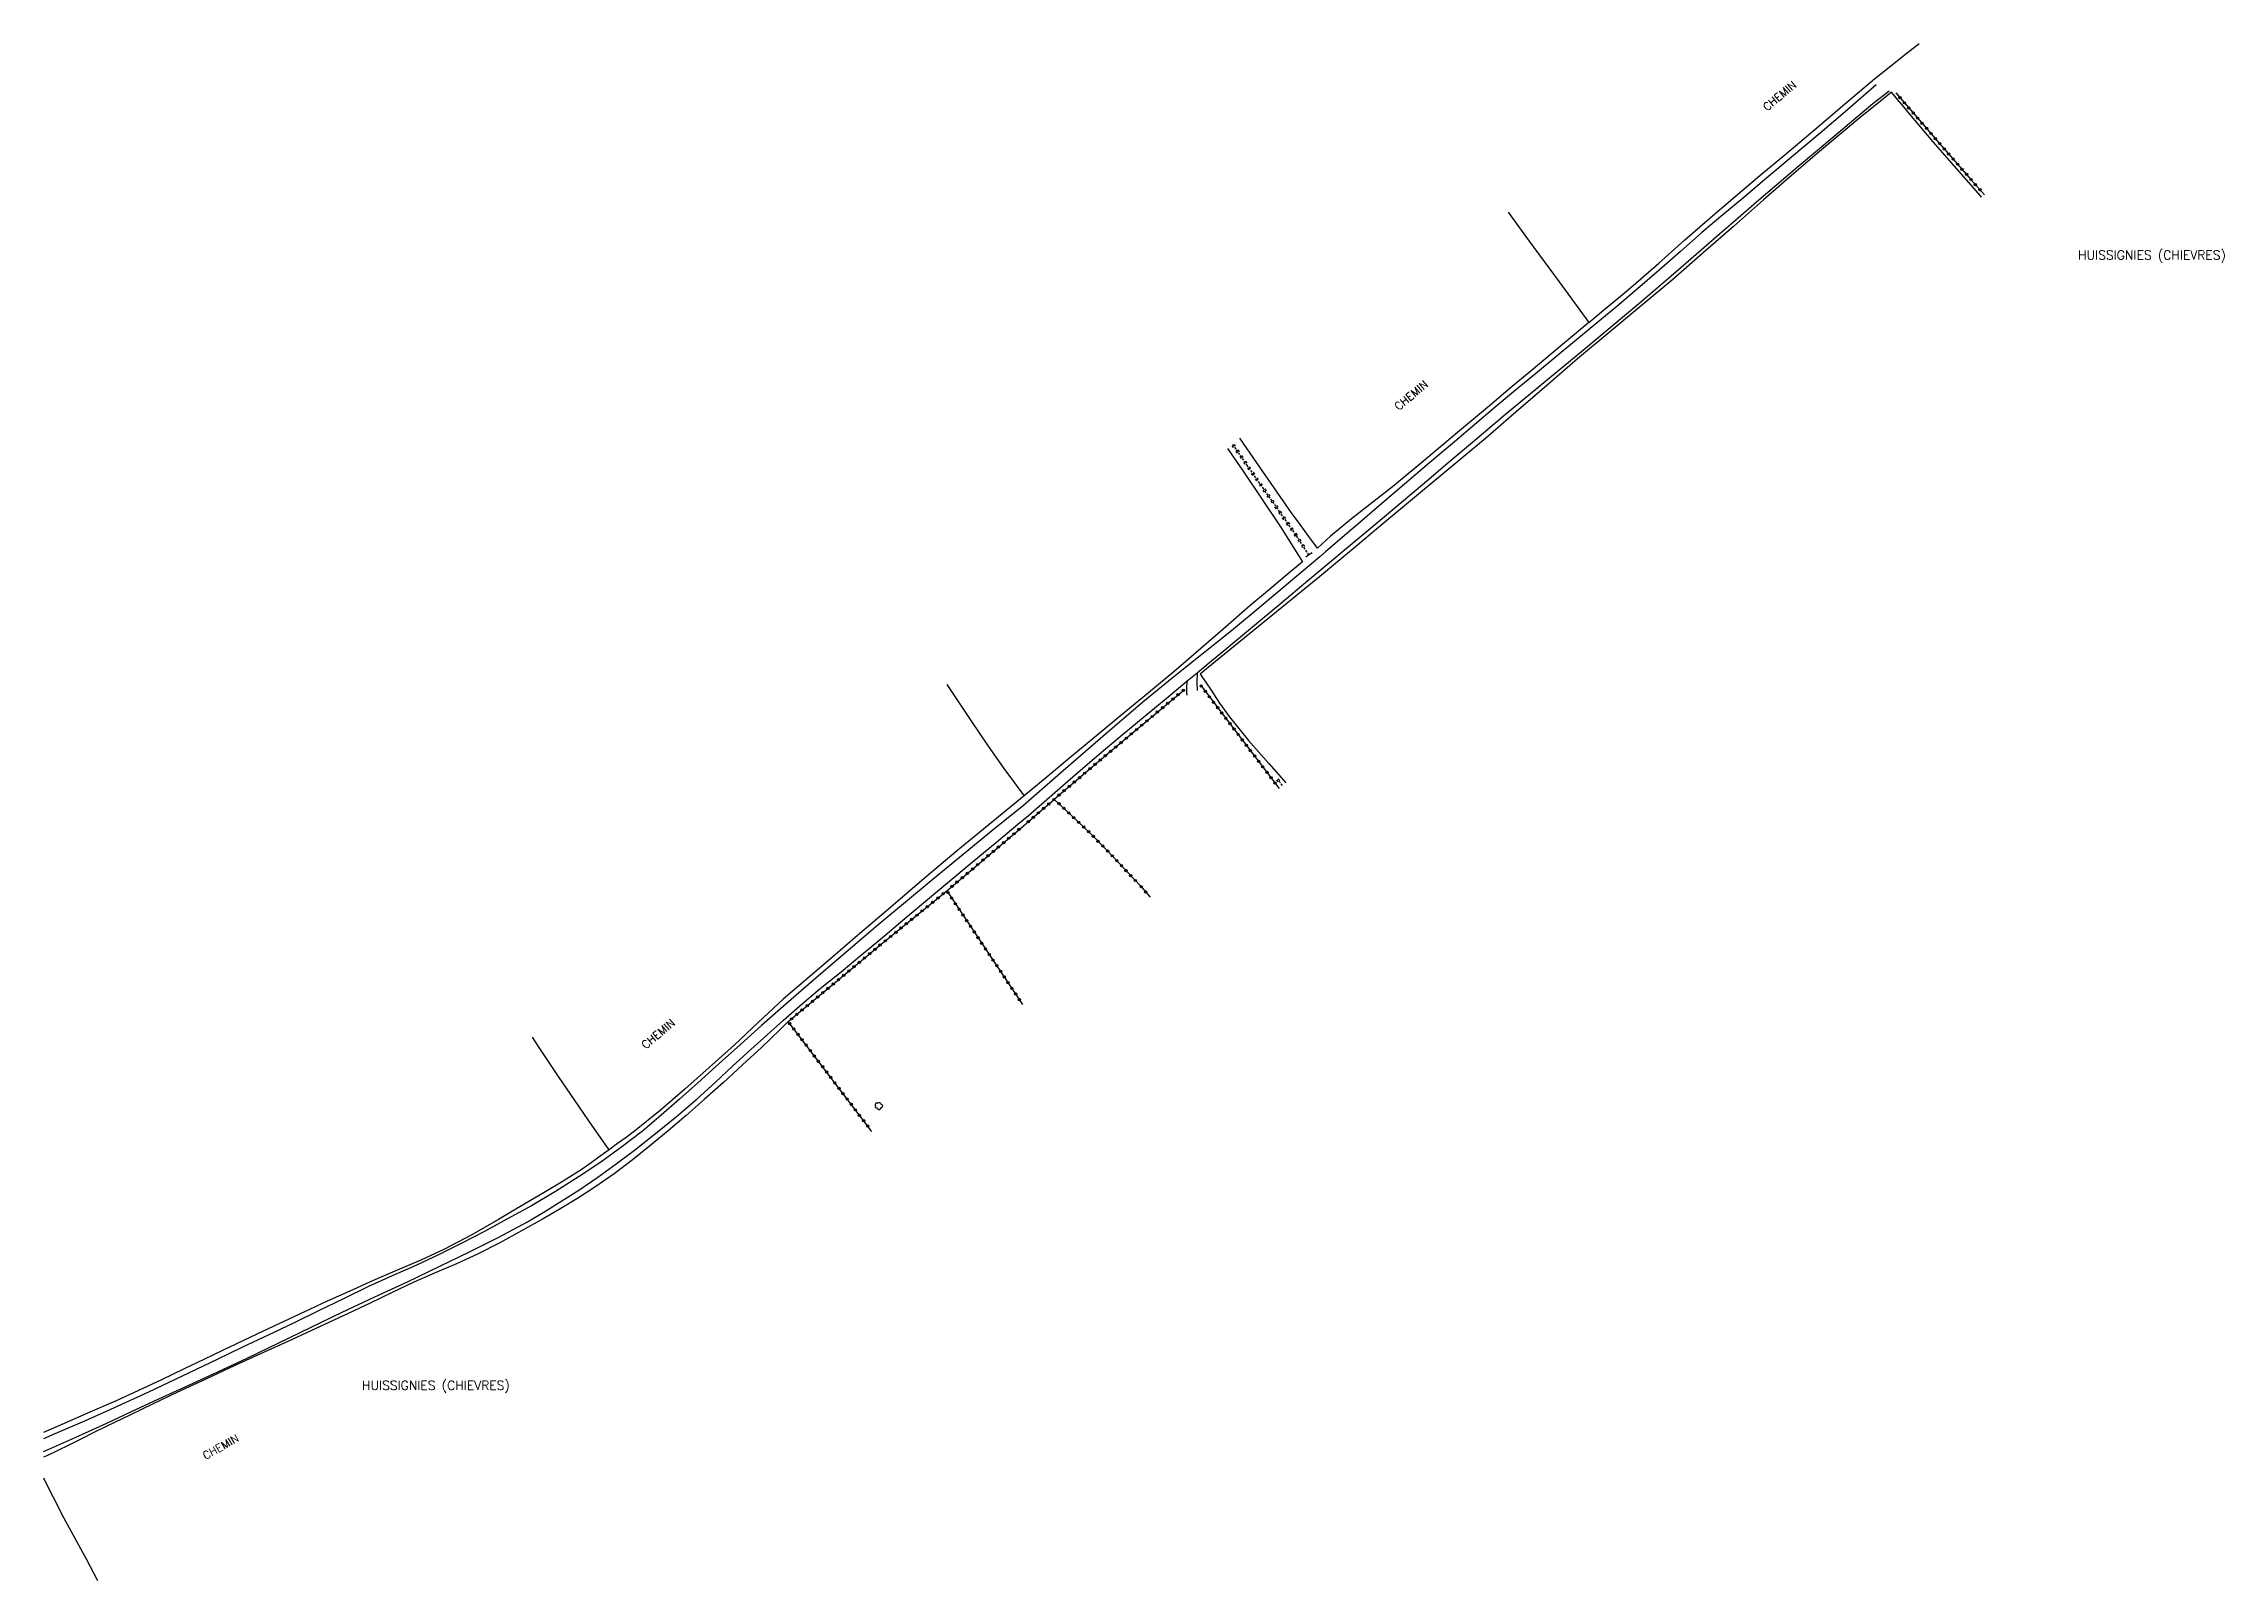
# Model space of a CAD drawing. Header units: millimetres. Extents: x 105000 to 106000, y 138000 to 138784.
# Drawn here: x 105000 to 105482.9, y 138443.3 to 138783.5 of the extents above; entities that cross this region are included whole.
import ezdxf
from ezdxf.enums import TextEntityAlignment as Align

# ---------------------------------------------------------------- set-up
doc = ezdxf.new("R2010")
doc.units = ezdxf.units.MM
doc.linetypes.add('DASHED', pattern=[0.75, 0.5, -0.25])
doc.layers.get('0').update_dxf_attribs({"linetype": 'CONTINUOUS'})
for name, color, linetype in [('W0017', 7, 'CONTINUOUS'), ('W0071', 7, 'CONTINUOUS'), ('W0120', 7, 'CONTINUOUS'), ('W0220', 5, 'DASHED'), ('W0300', 7, 'CONTINUOUS'), ('W0323', 7, 'CONTINUOUS'), ('W0330', 7, 'CONTINUOUS'), ('W0980', 7, 'CONTINUOUS'), ('W0989', 7, 'CONTINUOUS')]:
    doc.layers.add(name, color=color, linetype=linetype)
doc.styles.get("Standard").update_dxf_attribs({"font": 'romans.shx', "width": 0.85})

msp = doc.modelspace()

# ---------------------------------------------------------------- texts
at = {"layer": 'W0980'}
for p in [(105466.84, 138736.59), (105086.86, 138486.32)]:
    msp.add_text('HUISSIGNIES (CHIEVRES)', height=2, dxfattribs=at).set_placement(p, align=Align.MIDDLE)
at = {"layer": 'W0989'}
for rotation, p in [(40.043, (105381.05, 138769.18)), (40.043, (105299.48, 138702.88)), (40.043, (105132.75, 138561.49)), (29.5898, (105035.44, 138470.68))]:
    msp.add_text('CHEMIN', height=1.75, rotation=rotation, dxfattribs=at).set_placement(p, align=Align.MIDDLE_LEFT)

# ---------------------------------------------------------------- blocks, each defined once
blk = doc.blocks.new('T300')
for p, q in [((-0.8, 0.51), (-0.86, 0.34)), ((-0.86, 0.34), (-0.86, 0.17)), ((-0.86, 0.17), (-0.74, 0.06)), ((-0.69, 0.63), (-0.8, 0.51)), ((-0.8, -0.06), (-0.74, 0.06)), ((-0.74, 0.06), (-0.69, 0.11)), ((-0.57, 0.69), (-0.69, 0.63)), ((-0.46, 0.69), (-0.57, 0.69)), ((-0.29, 0.63), (-0.46, 0.69)), ((-0.29, 0.63), (-0.17, 0.74)), ((-0.23, 0.57), (-0.29, 0.63)), ((-0.17, 0.74), (-0.06, 0.8)), ((-0.06, 0.8), (0.06, 0.8)), ((0.06, 0.8), (0.23, 0.74)), ((0.23, 0.74), (0.34, 0.63)), ((0.34, 0.63), (0.4, 0.51)), ((0.46, 0.46), (0.34, 0.46)), ((0.4, 0.51), (0.4, 0.46)), ((0.57, 0.4), (0.46, 0.46)), ((0.57, 0.4), (0.69, 0.29)), ((0.69, 0.29), (0.74, 0.17)), ((0.74, 0.06), (0.69, -0.17)), ((0.74, 0.17), (0.74, 0.06)), ((-0.8, -0.17), (-0.8, -0.06)), ((-0.8, -0.23), (-0.8, -0.17)), ((-0.74, -0.34), (-0.8, -0.23)), ((-0.69, -0.4), (-0.74, -0.34)), ((-0.51, -0.46), (-0.69, -0.4)), ((-0.4, -0.46), (-0.51, -0.46)), ((-0.4, -0.46), (-0.34, -0.46)), ((-0.34, -0.46), (-0.34, -0.4)), ((-0.34, -0.51), (-0.34, -0.46)), ((-0.29, -0.63), (-0.34, -0.51)), ((-0.17, -0.74), (-0.29, -0.63)), ((-0.06, -0.8), (-0.17, -0.74)), ((0.06, -0.8), (-0.06, -0.8)), ((0.17, -0.74), (0.06, -0.8)), ((0.23, -0.69), (0.17, -0.74)), ((0.29, -0.46), (0.23, -0.46)), ((0.29, -0.63), (0.23, -0.69)), ((0.46, -0.4), (0.29, -0.46)), ((0.34, -0.51), (0.29, -0.63)), ((0.34, -0.51), (0.34, -0.46)), ((0.57, -0.34), (0.46, -0.4)), ((0.63, -0.29), (0.57, -0.34)), ((0.69, -0.17), (0.63, -0.29))]:
    blk.add_line(p, q)
blk = doc.blocks.new('t323o')
at = {"color": 0, "linetype": 'Continuous'}
for radius in [0.25, 0.15]:
    blk.add_circle((0, 0), radius, dxfattribs=at)
blk = doc.blocks.new('t220o')
at = {"color": 0, "linetype": 'Continuous'}
for p, q in [((-0.25, 0.25), (0.25, 0.25)), ((-0.25, -0.25), (0.25, -0.25))]:
    blk.add_line(p, q, dxfattribs=at)

# ---------------------------------------------------------------- linework, layer by layer
at = {"layer": 'W0017'}
for points in [[(105253.21, 138642.42), (105253.15, 138641.87), (105253.08, 138641.33), (105253.04, 138640.78), (105253.05, 138640.29), (105253.08, 138639.8), (105253.11, 138639.31)], [(105255.43, 138644.25), (105255.39, 138643.53), (105255.35, 138642.8), (105255.34, 138642.08), (105255.35, 138641.49), (105255.39, 138640.9), (105255.43, 138640.31)]]:
    msp.add_lwpolyline(points, dxfattribs=at)
at = {"layer": 'W0071'}
for points in [[(105405.79, 138774.39), (105405.79, 138774.39), (105405.79, 138774.39), (105405.79, 138774.39), (105398.92, 138768.45), (105393.38, 138763.75), (105389.28, 138760.3), (105385.17, 138756.85), (105381.07, 138753.39), (105376.44, 138749.49), (105371.81, 138745.6), (105367.18, 138741.7), (105362.43, 138737.54), (105357.69, 138733.38), (105352.92, 138729.26), (105348.32, 138725.37), (105343.68, 138721.52), (105339.04, 138717.67), (105334.67, 138714.05), (105330.3, 138710.44), (105325.93, 138706.82), (105321.4, 138703.02), (105316.88, 138699.21), (105312.37, 138695.39), (105306.85, 138690.7), (105301.33, 138685.99), (105295.82, 138681.27), (105291.41, 138677.49), (105287.01, 138673.71), (105283.85, 138671)], [(105287.52, 138671), (105290.59, 138673.57), (105295.92, 138678.04), (105301.08, 138682.4), (105306.24, 138686.76), (105311.39, 138691.12), (105317.32, 138696.12), (105323.26, 138701.12), (105329.21, 138706.1), (105335.1, 138710.97), (105341.01, 138715.82), (105346.89, 138720.7), (105353.63, 138726.4), (105360.34, 138732.14), (105367.03, 138737.9), (105371.11, 138741.44), (105375.19, 138744.98), (105379.28, 138748.51), (105383.78, 138752.35), (105388.29, 138756.16), (105392.81, 138759.97), (105398.93, 138765.12), (105405.05, 138770.26), (105408.62, 138773.07), (105408.62, 138773.07)], [(105283.85, 138671), (105282.6, 138669.93), (105276.09, 138664.44), (105269.56, 138658.98), (105263.02, 138653.52), (105256.47, 138648.27), (105249.92, 138643.01), (105243.42, 138637.7), (105234.53, 138630.16), (105225.73, 138622.52), (105216.94, 138614.87)], [(105218.07, 138612.66), (105223.28, 138617.2), (105228.5, 138621.74), (105233.75, 138626.25), (105238.8, 138630.5), (105243.89, 138634.71), (105248.98, 138638.92), (105253.16, 138642.38), (105253.21, 138642.42), (105255.43, 138644.25), (105257.36, 138645.83), (105261.54, 138649.29), (105267.67, 138654.4), (105273.79, 138659.52), (105279.91, 138664.64), (105285.25, 138669.1), (105287.52, 138671)], [(105216.94, 138614.87), (105210.27, 138609.43), (105203.6, 138603.99), (105196.95, 138598.53), (105190.83, 138593.44), (105184.73, 138588.34), (105178.65, 138583.2), (105172.06, 138577.57), (105165.49, 138571.89), (105158.98, 138566.17), (105154.27, 138561.95), (105149.58, 138557.7), (105144.89, 138553.45), (105140.82, 138549.85), (105136.76, 138546.25), (105132.59, 138542.77), (105128.02, 138539.26), (105123.35, 138535.89), (105118.59, 138532.67), (105113.35, 138529.38), (105108, 138526.24), (105102.59, 138523.22), (105097.64, 138520.55), (105092.63, 138517.96), (105087.59, 138515.45), (105082.4, 138513.02), (105077.18, 138510.69), (105071.97, 138508.31), (105066.41, 138505.65), (105060.86, 138502.94), (105055.31, 138500.25), (105049.69, 138497.56), (105044.06, 138494.88), (105038.43, 138492.2), (105030.84, 138488.58), (105023.23, 138484.98), (105015.59, 138481.45), (105014, 138480.75)], [(105014, 138478.11), (105019.33, 138480.58), (105025.5, 138483.44), (105032.02, 138486.44), (105038.54, 138489.44), (105045.04, 138492.47), (105052.08, 138495.84), (105059.1, 138499.26), (105066.13, 138502.64), (105073.34, 138506.03), (105080.57, 138509.39), (105087.76, 138512.83), (105094.28, 138516), (105100.76, 138519.24), (105107.13, 138522.69), (105110.98, 138524.95), (105114.78, 138527.28), (105118.52, 138529.7), (105122.68, 138532.55), (105126.77, 138535.5), (105130.8, 138538.52), (105135.51, 138542.21), (105140.14, 138546), (105144.69, 138549.88), (105148.7, 138553.49), (105152.64, 138557.17), (105156.61, 138560.83), (105160.19, 138564.08), (105163.79, 138567.31), (105167.43, 138570.49), (105171.98, 138574.3), (105176.58, 138578.05), (105181.18, 138581.82), (105185.72, 138585.63), (105190.25, 138589.47), (105194.79, 138593.29), (105200.2, 138597.79), (105205.62, 138602.28), (105211.04, 138606.78), (105213.38, 138608.74), (105215.73, 138610.7), (105218.07, 138612.66)], [(105014, 138480.75), (105009.04, 138478.55), (105002.46, 138475.71), (105000, 138474.64)], [(105000, 138471.79), (105000.98, 138472.22), (105006.97, 138474.9), (105013.16, 138477.72), (105014, 138478.11)]]:
    msp.add_lwpolyline(points, dxfattribs=at)
at = {"layer": 'W0120'}
msp.add_lwpolyline([(105280.89, 138670.82), (105280.18, 138670.33), (105279.47, 138669.84)], dxfattribs=at)
at = {"layer": 'W0220'}
for points in [[(105279.74, 138671), (105277.48, 138674.47), (105277.32, 138674.72), (105273.73, 138679.84), (105270.15, 138684.95), (105266.58, 138690.07), (105263.26, 138694.88)], [(105280.18, 138670.33), (105279.74, 138671)], [(105274.32, 138619.26), (105273.22, 138620.58)]]:
    msp.add_lwpolyline(points, dxfattribs=at)
at = {"layer": 'W0323'}
for points in [[(105410.12, 138772.63), (105413.44, 138768.79), (105416.59, 138765.15), (105419.74, 138761.52), (105426.74, 138753.48), (105429.73, 138750.07)], [(105410.12, 138772.63), (105410.12, 138772.63)], [(105256.29, 138641.33), (105273.59, 138618.64)], [(105216.87, 138610.29), (105220.33, 138613.27), (105223.74, 138616.21), (105223.78, 138616.25), (105227.25, 138619.22), (105235.67, 138626.36), (105244.14, 138633.46), (105252.61, 138640.56)], [(105223.74, 138616.21), (105226.42, 138613.73), (105229.1, 138611.24), (105231.74, 138608.72), (105235.48, 138604.92), (105239.12, 138601.03), (105242.77, 138597.14)], [(105199.98, 138595.96), (105216.87, 138610.29)], [(105183.36, 138542.69), (105164.89, 138567), (105185.43, 138584.12), (105199.98, 138595.96), (105216.77, 138570.8)], [(105242.77, 138597.14), (105244.99, 138594.57)]]:
    msp.add_lwpolyline(points, dxfattribs=at)
at = {"layer": 'W0330'}
for points in [[(105342.15, 138721.8), (105345.42, 138724.53), (105348.68, 138727.26), (105351.94, 138730), (105357.66, 138734.97), (105363.34, 138740), (105369.04, 138744.99), (105374.52, 138749.66), (105380.04, 138754.31), (105385.55, 138758.95), (105392.15, 138764.56), (105398.76, 138770.17), (105405.41, 138775.72), (105412.61, 138781.47), (105415.27, 138783.55)], [(105429.11, 138749.55), (105428.91, 138749.78), (105423.66, 138755.8), (105418.42, 138761.83), (105413.23, 138767.9), (105411.87, 138769.52), (105410.5, 138771.15), (105409.14, 138772.77), (105405.92, 138770.15), (105402.7, 138767.54), (105399.49, 138764.91), (105393.23, 138759.64), (105387.02, 138754.31), (105380.83, 138748.95), (105374.14, 138743.08), (105367.47, 138737.19), (105360.75, 138731.35), (105353.72, 138725.45), (105346.64, 138719.61), (105339.6, 138713.73), (105332.81, 138707.87), (105326.06, 138701.98), (105319.26, 138696.13), (105314.04, 138691.75), (105308.79, 138687.41), (105303.55, 138683.06), (105296.53, 138677.2), (105289.51, 138671.33), (105289.12, 138671)], [(105324.28, 138746.21), (105328.93, 138739.77), (105335.54, 138730.79), (105342.15, 138721.8), (105339.45, 138719.54), (105336.74, 138717.27), (105334.04, 138715), (105329.4, 138711.11), (105324.76, 138707.22), (105320.12, 138703.33), (105313.1, 138697.44), (105306.08, 138691.55), (105299.01, 138685.71), (105294.29, 138681.99), (105289.56, 138678.3), (105284.95, 138674.45), (105283.99, 138673.59), (105283.03, 138672.72), (105282.07, 138671.85), (105280.15, 138674.44), (105278.24, 138677.04), (105276.34, 138679.64), (105272.45, 138685.16), (105268.62, 138690.73), (105264.85, 138696.22)], [(105262.13, 138693.93), (105265.72, 138688.68), (105269.83, 138682.62), (105273.85, 138676.52), (105275.48, 138673.95), (105277.1, 138671.37), (105277.33, 138671)], [(105277.33, 138671), (105278.71, 138668.8), (105274.84, 138665.55), (105270.97, 138662.3), (105267.11, 138659.04), (105261.67, 138654.34), (105256.25, 138649.61), (105250.8, 138644.92), (105244.66, 138639.8), (105238.48, 138634.72), (105232.31, 138629.64), (105227.24, 138625.42), (105222.18, 138621.21), (105217.13, 138616.99)], [(105289.12, 138671), (105282.49, 138665.46), (105257.46, 138645.08), (105256.1, 138643.93), (105256.32, 138643.63), (105258.36, 138640.59), (105260.4, 138637.54), (105262.51, 138634.55), (105266.77, 138629.25), (105271.29, 138624.14), (105275.02, 138619.84)], [(105199.98, 138641.66), (105201.76, 138639), (105205.45, 138633.48), (105209.15, 138627.98), (105212.97, 138622.55), (105214.35, 138620.69), (105215.74, 138618.84), (105217.13, 138616.99), (105212.21, 138612.99), (105207.3, 138608.98), (105202.41, 138604.95), (105194.97, 138598.68), (105187.58, 138592.36), (105180.2, 138586.03), (105174.72, 138581.34), (105169.23, 138576.64), (105163.75, 138571.95), (105158.32, 138566.88), (105152.89, 138561.81), (105147.39, 138556.82), (105141.98, 138552.02), (105136.51, 138547.28), (105130.87, 138542.76), (105128.99, 138541.36), (105127.1, 138539.98), (105125.21, 138538.6), (105122.96, 138541.82), (105120.71, 138545.03), (105118.48, 138548.26), (105114.01, 138554.85), (105109.61, 138561.49), (105108.27, 138563.54)], [(105164.89, 138567), (105162.92, 138565.09), (105160.95, 138563.18), (105158.96, 138561.29), (105154.78, 138557.39), (105150.54, 138553.54), (105146.26, 138549.74), (105142.28, 138546.24), (105138.27, 138542.79), (105134.19, 138539.42), (105130.3, 138536.33), (105126.35, 138533.32), (105122.3, 138530.45), (105118.47, 138527.99), (105114.55, 138525.65), (105110.6, 138523.36), (105105.81, 138520.65), (105100.98, 138518.03), (105096.08, 138515.53), (105091.42, 138513.38), (105086.7, 138511.35), (105082, 138509.27), (105077.14, 138506.99), (105072.3, 138504.65), (105067.45, 138502.34), (105061.25, 138499.48), (105055.03, 138496.64), (105048.81, 138493.8), (105042.37, 138490.83), (105035.93, 138487.85), (105029.51, 138484.85), (105024.28, 138482.38), (105019.06, 138479.89), (105014, 138477.43)], [(105125.21, 138538.6), (105123.22, 138537.18), (105121.23, 138535.75), (105119.21, 138534.36), (105115.05, 138531.68), (105110.81, 138529.13), (105106.55, 138526.62), (105100.69, 138523.15), (105094.78, 138519.77), (105088.77, 138516.6), (105083.5, 138514.16), (105078.15, 138511.89), (105072.82, 138509.59), (105067.78, 138507.33), (105062.76, 138505.06), (105057.75, 138502.76), (105053.19, 138500.63), (105048.64, 138498.49), (105044.1, 138496.33), (105039.77, 138494.26), (105035.45, 138492.17), (105031.12, 138490.09), (105026.07, 138487.7), (105021.01, 138485.33), (105015.92, 138482.99), (105014, 138482.14)], [(105014, 138482.14), (105010.26, 138480.49), (105004.57, 138478.04), (105000, 138475.99)], [(105014, 138477.43), (105013.87, 138477.37), (105011.11, 138475.99), (105008.36, 138474.6), (105005.6, 138473.23), (105003.14, 138472.05), (105000.68, 138470.88), (105000, 138470.56)], [(105000, 138465.96), (105000.72, 138464.44), (105002.01, 138461.82), (105004.42, 138457.19), (105006.93, 138452.61), (105009.43, 138448.02), (105011.94, 138443.27)]]:
    msp.add_lwpolyline(points, dxfattribs=at)

# ---------------------------------------------------------------- block references
at = {"layer": 'W0220'}
for p, rotation in [((105263.55, 138694.45), 124.5950766826932), ((105264.41, 138693.22), 124.5950766826932), ((105265.26, 138691.98), 124.5950766826932), ((105266.11, 138690.75), 124.5950766826932), ((105266.96, 138689.52), 124.8942677396688), ((105267.82, 138688.29), 124.8942677396688), ((105268.68, 138687.06), 124.8942677396688), ((105269.54, 138685.83), 124.8942677396688), ((105270.4, 138684.6), 125.0266077438565), ((105271.26, 138683.37), 125.0266077438565), ((105272.12, 138682.14), 125.0266077438565), ((105272.98, 138680.91), 125.0266077438565), ((105273.84, 138679.68), 125.019091200281), ((105274.7, 138678.45), 125.019091200281), ((105275.56, 138677.23), 125.019091200281), ((105276.42, 138676), 125.019091200281), ((105277.28, 138674.77), 125.019091200281), ((105278.11, 138673.51), 123.0916999387828), ((105278.92, 138672.26), 123.0916999387828), ((105273.36, 138620.41), 129.85869650989)]:
    msp.add_blockref('t220o', p, dxfattribs=dict(at, rotation=rotation))
at = {"layer": 'W0300', "rotation": 359.9999899820874}
msp.add_blockref('T300', (105184.99, 138548.28), dxfattribs=at)
at = {"layer": 'W0323'}
for p, rotation in [((105411.03, 138771.58), 310.8596370855507), ((105412.01, 138770.44), 310.8596370855507), ((105412.99, 138769.31), 310.8596370855507), ((105413.97, 138768.18), 310.8453962819916), ((105414.95, 138767.04), 310.8453962819916), ((105415.93, 138765.91), 310.8453962819916), ((105416.92, 138764.77), 310.9125834091381), ((105417.9, 138763.64), 310.9125834091381), ((105418.88, 138762.5), 310.9125834091381), ((105419.86, 138761.37), 311.0898541778905), ((105420.85, 138760.24), 311.0898541778905), ((105421.84, 138759.11), 311.0898541778905), ((105422.82, 138757.98), 311.0898541778905), ((105423.81, 138756.85), 311.0898541778905), ((105424.79, 138755.72), 311.0898541778905), ((105425.78, 138754.59), 311.0898541778905), ((105426.76, 138753.46), 311.2152544531301), ((105427.75, 138752.33), 311.2152544531301), ((105428.74, 138751.2), 311.2152544531301), ((105256.31, 138641.3), 307.3316589664381), ((105247.76, 138636.49), 39.9689389300212), ((105248.9, 138637.45), 39.9689389300212), ((105250.05, 138638.42), 39.9689389300212), ((105251.2, 138639.38), 39.9689389300212), ((105252.35, 138640.34), 39.9689389300212), ((105257.22, 138640.11), 307.3316589664381), ((105258.13, 138638.91), 307.3316589664381), ((105259.04, 138637.72), 307.3316589664381), ((105259.95, 138636.53), 307.3316589664381), ((105242.01, 138631.67), 39.96893892990551), ((105243.16, 138632.64), 39.96893892990551), ((105244.31, 138633.6), 39.9689389300212), ((105245.46, 138634.56), 39.9689389300212), ((105246.61, 138635.53), 39.9689389300212), ((105260.86, 138635.34), 307.3316589664381), ((105261.77, 138634.14), 307.3316589664381), ((105262.68, 138632.95), 307.3316589664381), ((105263.59, 138631.76), 307.3316589664381), ((105236.26, 138626.85), 39.96893892990551), ((105237.41, 138627.82), 39.96893892990551), ((105238.56, 138628.78), 39.96893892990551), ((105239.71, 138629.75), 39.96893892990551), ((105240.86, 138630.71), 39.96893892990551), ((105264.5, 138630.57), 307.3316589664381), ((105265.41, 138629.37), 307.3316589664381), ((105266.31, 138628.18), 307.3316589664381), ((105267.22, 138626.99), 307.3316589664381), ((105230.53, 138622.01), 40.27443061285158), ((105231.68, 138622.98), 40.27443061285158), ((105232.82, 138623.95), 40.27443061285158), ((105233.97, 138624.92), 40.27443061285158), ((105235.11, 138625.89), 40.27443061285158), ((105268.13, 138625.8), 307.3316589664381), ((105269.04, 138624.6), 307.3316589664381), ((105269.95, 138623.41), 307.3316589664381), ((105270.86, 138622.22), 307.3316589664381), ((105224.83, 138617.15), 40.63670191522746), ((105225.96, 138618.12), 40.63670191522746), ((105227.1, 138619.1), 40.63670191522746), ((105228.25, 138620.07), 40.27443061285158), ((105229.39, 138621.04), 40.27443061285158), ((105271.77, 138621.02), 307.3316589664381), ((105272.68, 138619.83), 307.3316589664381), ((105219.14, 138612.25), 40.75245612062481), ((105220.28, 138613.23), 40.75245612062481), ((105221.41, 138614.21), 40.76692881492225), ((105222.55, 138615.19), 40.76692881492225), ((105223.69, 138616.17), 40.76692881492225), ((105224.8, 138615.23), 317.1940825222007), ((105225.9, 138614.21), 317.1940825222007), ((105227, 138613.19), 317.183434127513), ((105228.1, 138612.17), 317.183434127513), ((105213.7, 138607.61), 40.31260601447763), ((105214.85, 138608.58), 40.31260601447763), ((105215.99, 138609.55), 40.31260601447763), ((105218.01, 138611.27), 40.75245612062481), ((105229.2, 138611.15), 316.3079967968342), ((105230.29, 138610.11), 316.3079967968342), ((105231.37, 138609.07), 316.3079967968342), ((105232.43, 138608.02), 314.4750633155613), ((105207.99, 138602.76), 40.31260601447763), ((105209.13, 138603.73), 40.31260601447763), ((105210.27, 138604.7), 40.31260601447763), ((105211.42, 138605.67), 40.31260601447763), ((105212.56, 138606.64), 40.31260601447763), ((105233.48, 138606.94), 314.4750633155613), ((105234.54, 138605.87), 314.4750633155613), ((105235.58, 138604.8), 313.1675859929754), ((105236.61, 138603.71), 313.1675859929754), ((105237.64, 138602.61), 313.1675859929754), ((105202.27, 138597.9), 40.31260601447763), ((105203.41, 138598.87), 40.31260601447763), ((105204.55, 138599.84), 40.31260601447763), ((105205.7, 138600.81), 40.31260601447763), ((105206.84, 138601.78), 40.31260601447763), ((105238.66, 138601.52), 313.1675859929754), ((105239.69, 138600.43), 313.1749421078063), ((105240.72, 138599.33), 313.1749421078063), ((105241.74, 138598.24), 313.1749421078063), ((105196.85, 138593.41), 39.14365577357029), ((105198.01, 138594.36), 39.14365577357029), ((105199.18, 138595.31), 39.14365577357029), ((105200.24, 138595.58), 303.7127249650579), ((105201.07, 138594.33), 303.7127249650579), ((105201.12, 138596.93), 40.31260601447763), ((105201.9, 138593.08), 303.7127249650579), ((105243.03, 138596.84), 310.8113308966601), ((105244.01, 138595.7), 310.8113308966601), ((105191.03, 138588.68), 39.14365577357029), ((105192.2, 138589.63), 39.14365577357029), ((105193.36, 138590.57), 39.14365577357029), ((105194.52, 138591.52), 39.14365577357029), ((105195.69, 138592.47), 39.14365577357029), ((105202.73, 138591.83), 303.7127249650579), ((105203.57, 138590.59), 303.7127249650579), ((105204.4, 138589.34), 303.7127249650579), ((105205.23, 138588.09), 303.7127249650579), ((105184.07, 138582.98), 39.8146211717668), ((105185.22, 138583.94), 39.8146211717668), ((105186.38, 138584.89), 39.14365577357029), ((105187.54, 138585.84), 39.14365577357029), ((105188.71, 138586.79), 39.14365577357029), ((105189.87, 138587.73), 39.14365577357029), ((105206.06, 138586.84), 303.7127249650579), ((105206.9, 138585.59), 303.7127249650579), ((105207.73, 138584.35), 303.7127249650579), ((105208.56, 138583.1), 303.7127249650579), ((105178.3, 138578.18), 39.8146211717668), ((105179.46, 138579.14), 39.8146211717668), ((105180.61, 138580.1), 39.8146211717668), ((105181.76, 138581.06), 39.8146211717668), ((105182.91, 138582.02), 39.8146211717668), ((105209.39, 138581.85), 303.7127249650579), ((105210.23, 138580.6), 303.7127249650579), ((105211.06, 138579.36), 303.7127249650579), ((105211.89, 138578.11), 303.7127249650579), ((105172.54, 138573.38), 39.8146211717668), ((105173.7, 138574.34), 39.8146211717668), ((105174.85, 138575.3), 39.8146211717668), ((105176, 138576.26), 39.8146211717668), ((105177.15, 138577.22), 39.8146211717668), ((105212.72, 138576.86), 303.7127249650579), ((105213.56, 138575.61), 303.7127249650579), ((105214.39, 138574.36), 303.7127249650579), ((105166.78, 138568.58), 39.8146211717668), ((105167.93, 138569.54), 39.8146211717668), ((105169.09, 138570.5), 39.8146211717668), ((105170.24, 138571.46), 39.8146211717668), ((105171.39, 138572.42), 39.8146211717668), ((105215.22, 138573.12), 303.7127249650579), ((105216.05, 138571.87), 303.7127249650579), ((105165.21, 138566.57), 127.2379227050938), ((105165.63, 138567.61), 39.8146211717668), ((105166.12, 138565.38), 127.2379227050938), ((105167.03, 138564.18), 127.2379227050938), ((105167.93, 138562.99), 127.2379227050938), ((105168.84, 138561.79), 127.2379227050938), ((105169.75, 138560.6), 127.2379227050938), ((105170.66, 138559.41), 127.2379227050938), ((105171.56, 138558.21), 127.2379227050938), ((105172.47, 138557.02), 127.2379227050938), ((105173.38, 138555.82), 127.2379227050938), ((105174.29, 138554.63), 127.2379227050938), ((105175.2, 138553.43), 127.2379227050938), ((105176.1, 138552.24), 127.2379227050938), ((105177.01, 138551.05), 127.2379227050938), ((105177.92, 138549.85), 127.2379227050938), ((105178.83, 138548.66), 127.2379227050938), ((105179.73, 138547.46), 127.2379227050938), ((105180.64, 138546.27), 127.2379227050938), ((105181.55, 138545.08), 127.2379227050938), ((105182.46, 138543.88), 127.2379227050938)]:
    msp.add_blockref('t323o', p, dxfattribs=dict(at, rotation=rotation))

msp.set_redraw_order([(e.dxf.handle, doc.entitydb.next_handle()) for e in msp.query("TEXT MTEXT ATTDEF DIMENSION ARC_DIMENSION")])  # texts and dimensions are drawn at this point

doc.saveas('drawing.dxf')
